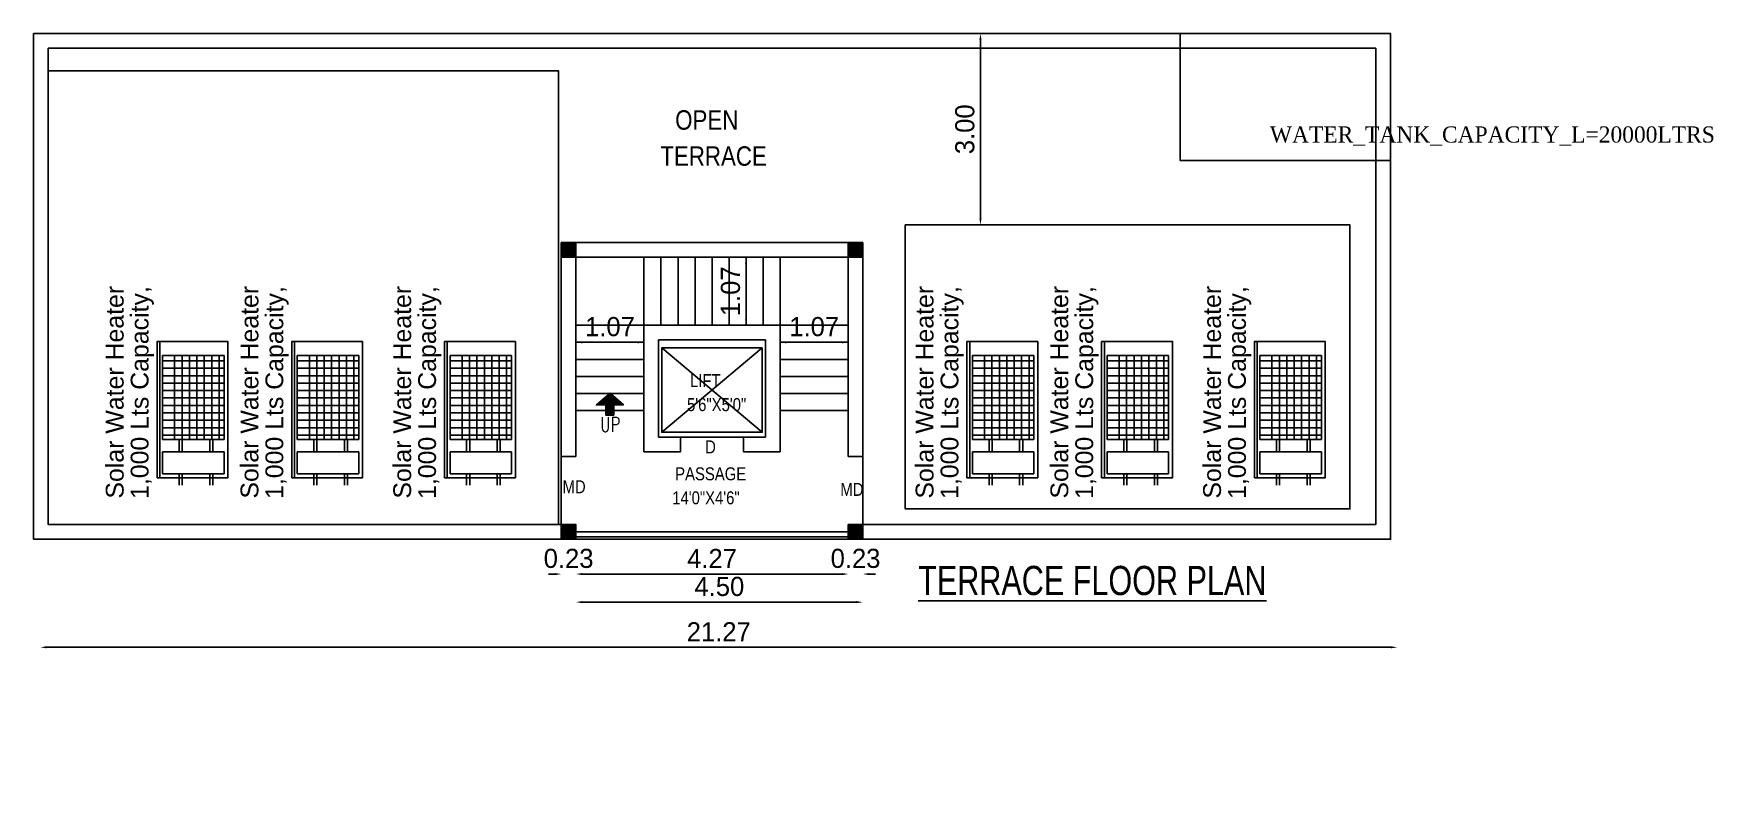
# Model space of a CAD drawing. Header units: metres. Extents: x 516 to 666, y 54 to 108.
# Drawn here: x 573.21 to 599.53, y 68.28 to 80.16 of the extents above; entities that cross this region are included whole.
import ezdxf
from ezdxf.enums import TextEntityAlignment as Align

# ---------------------------------------------------------------- set-up
doc = ezdxf.new("R2010")
doc.units = ezdxf.units.M
doc.header["$LTSCALE"] = 30
doc.header["$MEASUREMENT"] = 0
doc.header["$PDMODE"] = 66
doc.layers.get('0').update_dxf_attribs({"linetype": 'CONTINUOUS'})
doc.layers.get('DEFPOINTS').update_dxf_attribs({"linetype": 'CONTINUOUS'})
for name, color, linetype in [('BLK_1_FLR_6_ROOF_AREA', 54, 'CONTINUOUS'), ('BLK_1_STAIR_HEADROOM', 55, 'CONTINUOUS'), ('SOLAR_PANEL', 2, 'CONTINUOUS'), ('SOLAR_WATER_HEATER', 1, 'CONTINUOUS'), ('WATER_TANK_CALCULATION', 150, 'CONTINUOUS')]:
    doc.layers.add(name, color=color, linetype=linetype)
doc.styles.add('ANAND', font='BKANT.TTF')
doc.styles.add('ED', font='romantic.ttf', dxfattribs={"width": 0.96})
doc.styles.add('RS', font='ROMANS.shx', dxfattribs={"width": 0.75, "height": 7})
doc.styles.get("Standard").update_dxf_attribs({"font": 'ARIALN.TTF', "height": 10})
doc.styles.add('style1', font='arial.ttf', dxfattribs={"height": 0.23})
doc.dimstyles.new('V1', dxfattribs={"dimtxt": 0.3, "dimasz": 0.1, "dimexe": 0.18, "dimexo": 0.0625, "dimgap": 0.09, "dimtad": 1, "dimzin": 0, "dimdsep": 46, "dimtxsty": 'ANAND', "dimcen": 0.09, "dimse1": 1, "dimse2": 1, "dimadec": 0, "dimazin": 0, "dimtfac": 1, "dimtix": 1, "dimtofl": 0, "dimtmove": 2, "dimatfit": 0, "dimfxl": 0, "dimtolj": 1, "dimtzin": 0, "dimarcsym": 0})

msp = doc.modelspace()

# ---------------------------------------------------------------- texts
for s, height, p in [('OPEN', 0.3049, (583.2623, 78.6511)), ('TERRACE', 0.3049, (583.0303, 78.0856)), ('LIFT', 0.20326, (583.4942, 74.6156)), ('5\'6"X5\'0"', 0.20326, (583.4482, 74.2394)), ('D', 0.2033, (583.7322, 73.577)), ('PASSAGE', 0.20326, (583.2623, 73.1545)), ('MD', 0.20326, (581.4976, 72.9514)), ('14\'0"X4\'6"', 0.20326, (583.2163, 72.7783)), ('MD', 0.20326, (585.8515, 72.9102))]:
    msp.add_text(s, height=height).set_placement(p)
at = {"style": 'style1'}
for s, p in [(' Solar Water Heater', (574.4731, 74.4813)), ('1,000 Lts Capacity,', (574.9033, 74.53)), (' Solar Water Heater', (576.5851, 74.4813)), ('1,000 Lts Capacity,', (577.0152, 74.53)), (' Solar Water Heater', (578.9786, 74.4813)), ('1,000 Lts Capacity,', (579.4088, 74.53)), (' Solar Water Heater', (587.1659, 74.4813)), ('1,000 Lts Capacity,', (587.5961, 74.53)), (' Solar Water Heater', (589.2779, 74.4813)), ('1,000 Lts Capacity,', (589.7081, 74.53)), (' Solar Water Heater', (591.6714, 74.4813)), ('1,000 Lts Capacity,', (592.1016, 74.53))]:
    msp.add_text(s, height=0.278949, rotation=90, dxfattribs=at).set_placement(p, align=Align.MIDDLE)
at = {"style": 'RS', "width": 0.75}
msp.add_text('UP', height=0.22867, dxfattribs=at).set_placement((582.2444, 73.9142), align=Align.CENTER)
at = {"insert": (589.7996, 71.5809), "char_height": 0.457344, "attachment_point": 5, "style": 'RS'}
msp.add_mtext('\\A1;{\\fArial|b0|i0|c0|p34;\\LTERRACE FLOOR PLAN}', dxfattribs=at)
at = {"layer": 'WATER_TANK_CALCULATION', "linetype": 'ByBlock', "insert": (592.5827, 78.7028), "char_height": 0.253788, "attachment_point": 1, "style": 'ED'}
msp.add_mtext_dynamic_manual_height_columns('WATER_TANK_CAPACITY_L=20000LTRS', width=6.8667, gutter_width=1.2689, heights=[0], dxfattribs=at)

# ---------------------------------------------------------------- blocks, each defined once
blk = doc.blocks.new('*D38')
at = {"color": 0, "lineweight": -2}
for p, q in [((581.377, 71.685), (581.277, 71.685)), ((581.806, 71.685), (581.906, 71.685))]:
    blk.add_line(p, q, dxfattribs=at)
at = {"color": 0}
for points in [[(581.377, 71.701), (581.377, 71.668), (581.477, 71.685)], [(581.806, 71.701), (581.806, 71.668), (581.706, 71.685)]]:
    blk.add_solid(points, dxfattribs=at)
at = {"layer": 'DEFPOINTS', "color": 0}
for p in [(581.477, 75.115), (581.706, 75.115), (581.706, 71.685)]:
    blk.add_point(p, dxfattribs=at)
at = {"color": 0, "insert": (581.592, 71.929), "char_height": 0.3, "attachment_point": 5, "style": 'ANAND'}
blk.add_mtext('\\A1;0.23', dxfattribs=at)
blk = doc.blocks.new('*D39')
at = {"color": 0, "lineweight": -2}
blk.add_line((581.806, 71.685), (585.875, 71.685), dxfattribs=at)
at = {"color": 0}
for points in [[(581.806, 71.701), (581.806, 71.668), (581.706, 71.685)], [(585.875, 71.701), (585.875, 71.668), (585.975, 71.685)]]:
    blk.add_solid(points, dxfattribs=at)
at = {"layer": 'DEFPOINTS', "color": 0}
for p in [(581.706, 75.115), (585.975, 75.115), (585.975, 71.685)]:
    blk.add_point(p, dxfattribs=at)
at = {"color": 0, "insert": (583.84, 71.929), "char_height": 0.3, "attachment_point": 5, "style": 'ANAND'}
blk.add_mtext('\\A1;4.27', dxfattribs=at)
blk = doc.blocks.new('*D40')
at = {"color": 0, "lineweight": -2}
for p, q in [((585.875, 71.685), (585.775, 71.685)), ((586.303, 71.685), (586.403, 71.685))]:
    blk.add_line(p, q, dxfattribs=at)
at = {"color": 0}
for points in [[(585.875, 71.701), (585.875, 71.668), (585.975, 71.685)], [(586.303, 71.701), (586.303, 71.668), (586.203, 71.685)]]:
    blk.add_solid(points, dxfattribs=at)
at = {"layer": 'DEFPOINTS', "color": 0}
for p in [(585.975, 75.115), (586.203, 75.115), (586.203, 71.685)]:
    blk.add_point(p, dxfattribs=at)
at = {"color": 0, "insert": (586.089, 71.929), "char_height": 0.3, "attachment_point": 5, "style": 'ANAND'}
blk.add_mtext('\\A1;0.23', dxfattribs=at)
blk = doc.blocks.new('*D41')
at = {"color": 0, "lineweight": -2}
blk.add_line((581.806, 71.245), (586.103, 71.245), dxfattribs=at)
at = {"color": 0}
for points in [[(581.806, 71.261), (581.806, 71.228), (581.706, 71.245)], [(586.103, 71.261), (586.103, 71.228), (586.203, 71.245)]]:
    blk.add_solid(points, dxfattribs=at)
at = {"layer": 'DEFPOINTS', "color": 0}
for p in [(581.706, 74.377), (586.203, 74.377), (586.203, 71.245)]:
    blk.add_point(p, dxfattribs=at)
at = {"color": 0, "insert": (583.955, 71.489), "char_height": 0.3, "attachment_point": 5, "style": 'ANAND'}
blk.add_mtext('\\A1;4.50', dxfattribs=at)
blk = doc.blocks.new('*D78')
at = {"color": 0, "lineweight": -2}
blk.add_line((585.875, 75.318), (585.007, 75.318), dxfattribs=at)
at = {"color": 0}
for points in [[(585.007, 75.334), (585.007, 75.301), (584.907, 75.318)], [(585.875, 75.334), (585.875, 75.301), (585.975, 75.318)]]:
    blk.add_solid(points, dxfattribs=at)
at = {"layer": 'DEFPOINTS', "color": 0}
for p in [(584.907, 75.318), (584.907, 75.318), (585.975, 75.318)]:
    blk.add_point(p, dxfattribs=at)
at = {"color": 0, "insert": (585.441, 75.562), "char_height": 0.3, "attachment_point": 5, "style": 'ANAND'}
blk.add_mtext('\\A1;1.07', dxfattribs=at)
blk = doc.blocks.new('*D79')
at = {"color": 0, "lineweight": -2}
blk.add_line((582.673, 75.318), (581.806, 75.318), dxfattribs=at)
at = {"color": 0}
for points in [[(581.806, 75.334), (581.806, 75.301), (581.706, 75.318)], [(582.673, 75.334), (582.673, 75.301), (582.773, 75.318)]]:
    blk.add_solid(points, dxfattribs=at)
at = {"layer": 'DEFPOINTS', "color": 0}
for p in [(581.706, 75.318), (581.706, 75.318), (582.773, 75.318)]:
    blk.add_point(p, dxfattribs=at)
at = {"color": 0, "insert": (582.24, 75.562), "char_height": 0.3, "attachment_point": 5, "style": 'ANAND'}
blk.add_mtext('\\A1;1.07', dxfattribs=at)
blk = doc.blocks.new('*D80')
at = {"color": 0, "lineweight": -2}
blk.add_line((584.374, 76.552), (584.374, 75.685), dxfattribs=at)
at = {"color": 0}
for points in [[(584.357, 76.552), (584.39, 76.552), (584.374, 76.652)], [(584.357, 75.685), (584.39, 75.685), (584.374, 75.585)]]:
    blk.add_solid(points, dxfattribs=at)
at = {"layer": 'DEFPOINTS', "color": 0}
for p in [(584.374, 76.652), (584.374, 75.585), (584.374, 75.585)]:
    blk.add_point(p, dxfattribs=at)
at = {"color": 0, "insert": (584.13, 76.118), "char_height": 0.3, "attachment_point": 5, "rotation": 90, "style": 'ANAND'}
blk.add_mtext('\\A1;1.07', dxfattribs=at)
blk = doc.blocks.new('*D99')
at = {"layer": 'DEFPOINTS', "color": 0}
for p in [(588.047, 80.158), (588.047, 80.158), (588.047, 77.158)]:
    blk.add_point(p, dxfattribs=at)
at = {"layer": 'SOLAR_WATER_HEATER', "color": 0, "lineweight": -2}
blk.add_line((588.047, 77.258), (588.047, 80.058), dxfattribs=at)
at = {"layer": 'SOLAR_WATER_HEATER', "color": 0}
for points in [[(588.03, 80.058), (588.064, 80.058), (588.047, 80.158)], [(588.03, 77.258), (588.064, 77.258), (588.047, 77.158)]]:
    blk.add_solid(points, dxfattribs=at)
at = {"layer": 'SOLAR_WATER_HEATER', "color": 0, "insert": (587.803, 78.658), "char_height": 0.3, "attachment_point": 5, "rotation": 90, "style": 'ANAND'}
blk.add_mtext('\\A1;3.00', dxfattribs=at)
blk = doc.blocks.new('*D114')
at = {"color": 0, "lineweight": -2}
blk.add_line((573.412, 70.537), (594.479, 70.537), dxfattribs=at)
at = {"color": 0}
for points in [[(573.412, 70.553), (573.412, 70.52), (573.312, 70.537)], [(594.479, 70.553), (594.479, 70.52), (594.579, 70.537)]]:
    blk.add_solid(points, dxfattribs=at)
at = {"layer": 'DEFPOINTS', "color": 0}
for p in [(594.579, 70.537), (573.312, 68.277), (594.579, 68.277)]:
    blk.add_point(p, dxfattribs=at)
at = {"color": 0, "insert": (583.945, 70.78), "char_height": 0.3, "attachment_point": 5, "style": 'ANAND'}
blk.add_mtext('\\A1;21.27', dxfattribs=at)

# ---------------------------------------------------------------- dimensions: what is measured, and where the dimension line sits
dim = msp.add_linear_dim(base=(584.3738, 75.5845), p1=(584.3738, 76.6517), p2=(584.3738, 75.5845), angle=90, dimstyle='V1', override={"dimfxl": 9, "dimfxlon": 1, "dimarcsym": 1})
dim.commit()
dim.dimension.update_dxf_attribs({"geometry": '*D80', "text_midpoint": (584.13, 76.1181)})
for base, p1, p2, picture, middle in [((581.706, 75.3178), (582.7731, 75.3178), (581.706, 75.3178), '*D79', (582.2396, 75.5615)), ((584.9074, 75.3178), (585.9745, 75.3178), (584.9074, 75.3178), '*D78', (585.441, 75.5615))]:
    dim = msp.add_linear_dim(base=base, p1=p1, p2=p2, dimstyle='V1', override={"dimfxl": 9, "dimfxlon": 1, "dimarcsym": 1})
    dim.commit()
    dim.dimension.update_dxf_attribs({"geometry": picture, "text_midpoint": middle})
for base, p1, p2, picture, middle in [((581.706, 71.6848), (581.4773, 75.1146), (581.706, 75.1146), '*D38', (581.5917, 71.9286)), ((585.9745, 71.6848), (581.706, 75.1146), (585.9745, 75.1146), '*D39', (583.8403, 71.9286)), ((586.2032, 71.6848), (585.9745, 75.1146), (586.2032, 75.1146), '*D40', (586.0889, 71.9286)), ((586.2032, 71.2448), (581.706, 74.3765), (586.2032, 74.3765), '*D41', (583.9546, 71.4886)), ((594.5786, 70.5367), (573.3121, 68.2772), (594.5786, 68.2772), '*D114', (583.9454, 70.7805))]:
    dim = msp.add_linear_dim(base=base, p1=p1, p2=p2, dimstyle='V1')
    dim.commit()
    dim.dimension.update_dxf_attribs({"geometry": picture, "text_midpoint": middle})
at = {"layer": 'SOLAR_WATER_HEATER'}
dim = msp.add_linear_dim(base=(588.0469, 80.158), p1=(588.0469, 77.158), p2=(588.0469, 80.158), angle=90, dimstyle='V1', dxfattribs=at)
dim.commit()
dim.dimension.update_dxf_attribs({"geometry": '*D99', "text_midpoint": (587.8031, 78.658)})

# ---------------------------------------------------------------- hatches: boundary and pattern name
h = msp.add_hatch()
h.set_pattern_fill('ANSI31', color=256, scale=0.025408)
h.set_pattern_definition([(45, (-1323.3046, 31.2702903), (-0.002245771137, 0.002245771137), [])])
h.paths.add_polyline_path([(581.4773, 76.6517), (581.706, 76.6517), (581.706, 76.8803), (581.4773, 76.8803)])
h = msp.add_hatch()
h.set_pattern_fill('ANSI31', color=256, scale=0.025408)
h.set_pattern_definition([(45, (-1318.807384, 31.2702903), (-0.002245771137, 0.002245771137), [])])
h.paths.add_polyline_path([(585.9745, 76.6517), (586.2032, 76.6517), (586.2032, 76.8803), (585.9745, 76.8803)])
h = msp.add_hatch()
h.set_pattern_fill('ANSI31', color=256, scale=0.12704, angle=765, style=0)
h.set_pattern_definition([(270, (453.455501, 2006.449735), (-0.01588, -1e-16), [])])
h.paths.add_polyline_path([(582.3028, 74.3369), (582.3028, 74.1744), (582.2396, 74.1744), (582.1763, 74.1744), (582.1763, 74.3369), (582.0288, 74.3369), (582.2433, 74.5205), (582.4523, 74.3369)])
h = msp.add_hatch()
h.set_pattern_fill('ANSI31', color=256, scale=0.025408)
h.set_pattern_definition([(45, (-1323.3046, 26.8492983), (-0.002245771137, 0.002245771137), [])])
h.paths.add_polyline_path([(581.4773, 72.2307), (581.706, 72.2307), (581.706, 72.4594), (581.4773, 72.4594)])
h = msp.add_hatch()
h.set_pattern_fill('ANSI31', color=256, scale=0.025408)
h.set_pattern_definition([(45, (-1318.807384, 26.8492983), (-0.002245771137, 0.002245771137), [])])
h.paths.add_polyline_path([(585.9745, 72.2307), (586.2032, 72.2307), (586.2032, 72.4594), (585.9745, 72.4594)])

# ---------------------------------------------------------------- linework, layer by layer
for p, q in [((573.207, 72.2307), (573.207, 80.158)), ((573.207, 80.158), (594.4735, 80.158)), ((594.4735, 80.158), (594.4735, 72.2307)), ((573.4357, 72.4594), (573.4357, 79.9293)), ((573.4357, 79.9293), (594.2448, 79.9293)), ((594.2448, 79.9293), (594.2448, 72.4594)), ((581.4773, 76.8803), (586.2032, 76.8803)), ((586.2032, 76.8803), (586.2032, 73.5265)), ((581.4773, 76.766), (581.4773, 73.5265)), ((581.706, 76.6517), (585.9745, 76.6517)), ((581.706, 76.6517), (581.706, 73.5265)), ((582.7731, 75.5845), (582.7731, 76.6517)), ((583.0399, 75.5845), (583.0399, 76.6517)), ((583.3067, 75.5845), (583.3067, 76.6517)), ((583.5735, 75.5845), (583.5735, 76.6517)), ((583.8403, 75.5845), (583.8403, 76.6517)), ((584.107, 75.5845), (584.107, 76.6517)), ((584.3738, 75.5845), (584.3738, 76.6517)), ((584.6406, 75.5845), (584.6406, 76.6517)), ((584.9074, 75.5845), (584.9074, 76.6517)), ((585.9745, 76.6517), (585.9745, 73.5265)), ((582.7731, 75.5845), (581.706, 75.5845)), ((582.7731, 75.5845), (584.9074, 75.5845)), ((582.7731, 75.5845), (582.7731, 73.6027)), ((584.9074, 75.5845), (584.9074, 73.6027)), ((584.9074, 75.5845), (585.9745, 75.5845)), ((582.7731, 75.3178), (581.706, 75.3178)), ((583.0018, 75.3559), (584.6787, 75.3559)), ((583.0018, 75.3559), (583.0018, 73.8314)), ((584.6787, 75.3559), (584.6787, 73.8314)), ((584.9074, 75.3178), (585.9745, 75.3178)), ((575.2277, 75.1134), (575.2277, 73.7934)), ((576.1918, 75.1134), (575.2277, 75.1134)), ((575.4171, 73.7934), (575.4171, 75.1134)), ((575.5335, 73.7934), (575.5335, 75.1134)), ((575.65, 73.7934), (575.65, 75.1134)), ((575.7664, 73.7934), (575.7664, 75.1134)), ((575.8828, 73.7934), (575.8828, 75.1134)), ((575.9992, 73.7934), (575.9992, 75.1134)), ((576.1156, 73.7934), (576.1156, 75.1134)), ((576.1918, 73.7934), (576.1918, 75.1134)), ((577.3397, 75.1134), (577.3397, 73.7934)), ((578.3037, 75.1134), (577.3397, 75.1134)), ((577.5291, 73.7934), (577.5291, 75.1134)), ((577.6455, 73.7934), (577.6455, 75.1134)), ((577.7619, 73.7934), (577.7619, 75.1134)), ((577.8783, 73.7934), (577.8783, 75.1134)), ((577.9947, 73.7934), (577.9947, 75.1134)), ((578.1111, 73.7934), (578.1111, 75.1134)), ((578.2276, 73.7934), (578.2276, 75.1134)), ((578.3037, 73.7934), (578.3037, 75.1134)), ((579.7332, 75.1134), (579.7332, 73.7934)), ((580.6973, 75.1134), (579.7332, 75.1134)), ((579.9226, 73.7934), (579.9226, 75.1134)), ((580.039, 73.7934), (580.039, 75.1134)), ((580.1555, 73.7934), (580.1555, 75.1134)), ((580.2719, 73.7934), (580.2719, 75.1134)), ((580.3883, 73.7934), (580.3883, 75.1134)), ((580.5047, 73.7934), (580.5047, 75.1134)), ((580.6211, 73.7934), (580.6211, 75.1134)), ((580.6973, 73.7934), (580.6973, 75.1134)), ((582.7731, 75.051), (581.706, 75.051)), ((584.6279, 73.9076), (583.0526, 75.2288)), ((583.0526, 73.9076), (584.6279, 75.2288)), ((584.9074, 75.051), (585.9745, 75.051)), ((587.9206, 75.1134), (587.9206, 73.7934)), ((588.8846, 75.1134), (587.9206, 75.1134)), ((588.1099, 73.7934), (588.1099, 75.1134)), ((588.2264, 73.7934), (588.2264, 75.1134)), ((588.3428, 73.7934), (588.3428, 75.1134)), ((588.4592, 73.7934), (588.4592, 75.1134)), ((588.5756, 73.7934), (588.5756, 75.1134)), ((588.692, 73.7934), (588.692, 75.1134)), ((588.8084, 73.7934), (588.8084, 75.1134)), ((588.8846, 73.7934), (588.8846, 75.1134)), ((590.0325, 75.1134), (590.0325, 73.7934)), ((590.9965, 75.1134), (590.0325, 75.1134)), ((590.2219, 73.7934), (590.2219, 75.1134)), ((590.3383, 73.7934), (590.3383, 75.1134)), ((590.4547, 73.7934), (590.4547, 75.1134)), ((590.5711, 73.7934), (590.5711, 75.1134)), ((590.6876, 73.7934), (590.6876, 75.1134)), ((590.804, 73.7934), (590.804, 75.1134)), ((590.9204, 73.7934), (590.9204, 75.1134)), ((590.9965, 73.7934), (590.9965, 75.1134)), ((592.4261, 75.1134), (592.4261, 73.7934)), ((593.3901, 75.1134), (592.4261, 75.1134)), ((592.6154, 73.7934), (592.6154, 75.1134)), ((592.7319, 73.7934), (592.7319, 75.1134)), ((592.8483, 73.7934), (592.8483, 75.1134)), ((592.9647, 73.7934), (592.9647, 75.1134)), ((593.0811, 73.7934), (593.0811, 75.1134)), ((593.1975, 73.7934), (593.1975, 75.1134)), ((593.3139, 73.7934), (593.3139, 75.1134)), ((593.3901, 73.7934), (593.3901, 75.1134)), ((575.2277, 75.0272), (576.1918, 75.0272)), ((575.2277, 74.9108), (576.1918, 74.9108)), ((575.2277, 74.7943), (576.1918, 74.7943)), ((577.3397, 75.0272), (578.3037, 75.0272)), ((577.3397, 74.9108), (578.3037, 74.9108)), ((577.3397, 74.7943), (578.3037, 74.7943)), ((579.7332, 75.0272), (580.6973, 75.0272)), ((579.7332, 74.9108), (580.6973, 74.9108)), ((579.7332, 74.7943), (580.6973, 74.7943)), ((582.7731, 74.7842), (581.706, 74.7842)), ((584.9074, 74.7842), (585.9745, 74.7842)), ((587.9206, 75.0272), (588.8846, 75.0272)), ((587.9206, 74.9108), (588.8846, 74.9108)), ((587.9206, 74.7943), (588.8846, 74.7943)), ((590.0325, 75.0272), (590.9965, 75.0272)), ((590.0325, 74.9108), (590.9965, 74.9108)), ((590.0325, 74.7943), (590.9965, 74.7943)), ((592.4261, 75.0272), (593.3901, 75.0272)), ((592.4261, 74.9108), (593.3901, 74.9108)), ((592.4261, 74.7943), (593.3901, 74.7943)), ((575.2277, 74.6779), (576.1918, 74.6779)), ((575.2277, 74.5615), (576.1918, 74.5615)), ((577.3397, 74.6779), (578.3037, 74.6779)), ((577.3397, 74.5615), (578.3037, 74.5615)), ((579.7332, 74.6779), (580.6973, 74.6779)), ((579.7332, 74.5615), (580.6973, 74.5615)), ((582.7731, 74.5174), (581.706, 74.5174)), ((584.9074, 74.5174), (585.9745, 74.5174)), ((587.9206, 74.6779), (588.8846, 74.6779)), ((587.9206, 74.5615), (588.8846, 74.5615)), ((590.0325, 74.6779), (590.9965, 74.6779)), ((590.0325, 74.5615), (590.9965, 74.5615)), ((592.4261, 74.6779), (593.3901, 74.6779)), ((592.4261, 74.5615), (593.3901, 74.5615)), ((575.2277, 74.4451), (576.1918, 74.4451)), ((575.2277, 74.3287), (576.1918, 74.3287)), ((577.3397, 74.4451), (578.3037, 74.4451)), ((577.3397, 74.3287), (578.3037, 74.3287)), ((579.7332, 74.4451), (580.6973, 74.4451)), ((579.7332, 74.3287), (580.6973, 74.3287)), ((582.7731, 74.2506), (581.706, 74.2506)), ((584.9074, 74.2506), (585.9745, 74.2506)), ((587.9206, 74.4451), (588.8846, 74.4451)), ((587.9206, 74.3287), (588.8846, 74.3287)), ((590.0325, 74.4451), (590.9965, 74.4451)), ((590.0325, 74.3287), (590.9965, 74.3287)), ((592.4261, 74.4451), (593.3901, 74.4451)), ((592.4261, 74.3287), (593.3901, 74.3287)), ((575.2277, 74.2123), (576.1918, 74.2123)), ((575.2277, 74.0959), (576.1918, 74.0959)), ((575.2277, 73.9795), (576.1918, 73.9795)), ((577.3397, 74.2123), (578.3037, 74.2123)), ((577.3397, 74.0959), (578.3037, 74.0959)), ((577.3397, 73.9795), (578.3037, 73.9795)), ((579.7332, 74.2123), (580.6973, 74.2123)), ((579.7332, 74.0959), (580.6973, 74.0959)), ((579.7332, 73.9795), (580.6973, 73.9795)), ((587.9206, 74.2123), (588.8846, 74.2123)), ((587.9206, 74.0959), (588.8846, 74.0959)), ((587.9206, 73.9795), (588.8846, 73.9795)), ((590.0325, 74.2123), (590.9965, 74.2123)), ((590.0325, 74.0959), (590.9965, 74.0959)), ((590.0325, 73.9795), (590.9965, 73.9795)), ((592.4261, 74.2123), (593.3901, 74.2123)), ((592.4261, 74.0959), (593.3901, 74.0959)), ((592.4261, 73.9795), (593.3901, 73.9795)), ((575.2277, 73.863), (576.1918, 73.863)), ((575.2277, 73.7934), (576.1918, 73.7934)), ((575.4879, 73.7934), (575.4879, 73.603)), ((575.5362, 73.7934), (575.5362, 73.603)), ((575.9674, 73.7934), (575.9674, 73.603)), ((576.0156, 73.7934), (576.0156, 73.603)), ((577.3397, 73.863), (578.3037, 73.863)), ((577.3397, 73.7934), (578.3037, 73.7934)), ((577.5999, 73.7934), (577.5999, 73.603)), ((577.6481, 73.7934), (577.6481, 73.603)), ((578.0793, 73.7934), (578.0793, 73.603)), ((578.1276, 73.7934), (578.1276, 73.603)), ((579.7332, 73.863), (580.6973, 73.863)), ((579.7332, 73.7934), (580.6973, 73.7934)), ((579.9934, 73.7934), (579.9934, 73.603)), ((580.0417, 73.7934), (580.0417, 73.603)), ((580.4729, 73.7934), (580.4729, 73.603)), ((580.5211, 73.7934), (580.5211, 73.603)), ((583.0018, 73.8314), (583.3448, 73.8314)), ((583.3448, 73.8314), (583.3448, 73.6027)), ((584.3357, 73.8314), (583.3448, 73.8314)), ((584.3357, 73.8314), (584.6787, 73.8314)), ((584.3357, 73.8314), (584.3357, 73.6027)), ((587.9206, 73.863), (588.8846, 73.863)), ((587.9206, 73.7934), (588.8846, 73.7934)), ((588.1808, 73.7934), (588.1808, 73.603)), ((588.229, 73.7934), (588.229, 73.603)), ((588.6602, 73.7934), (588.6602, 73.603)), ((588.7085, 73.7934), (588.7085, 73.603)), ((590.0325, 73.863), (590.9965, 73.863)), ((590.0325, 73.7934), (590.9965, 73.7934)), ((590.2927, 73.7934), (590.2927, 73.603)), ((590.341, 73.7934), (590.341, 73.603)), ((590.7722, 73.7934), (590.7722, 73.603)), ((590.8204, 73.7934), (590.8204, 73.603)), ((592.4261, 73.863), (593.3901, 73.863)), ((592.4261, 73.7934), (593.3901, 73.7934)), ((592.6863, 73.7934), (592.6863, 73.603)), ((592.7345, 73.7934), (592.7345, 73.603)), ((593.1657, 73.7934), (593.1657, 73.603)), ((593.2139, 73.7934), (593.2139, 73.603)), ((575.2277, 73.603), (575.2277, 73.2551)), ((575.2277, 73.603), (576.1918, 73.603)), ((576.1918, 73.603), (576.1918, 73.2551)), ((576.1918, 73.603), (576.1918, 73.2551)), ((577.3397, 73.603), (577.3397, 73.2551)), ((577.3397, 73.603), (578.3037, 73.603)), ((578.3037, 73.603), (578.3037, 73.2551)), ((578.3037, 73.603), (578.3037, 73.2551)), ((579.7332, 73.603), (579.7332, 73.2551)), ((579.7332, 73.603), (580.6973, 73.603)), ((580.6973, 73.603), (580.6973, 73.2551)), ((580.6973, 73.603), (580.6973, 73.2551)), ((581.706, 73.5265), (581.4773, 73.5265)), ((581.4773, 73.5265), (581.4773, 72.4594)), ((582.7731, 73.6027), (583.3448, 73.6027)), ((584.3357, 73.6027), (584.9074, 73.6027)), ((586.2032, 73.5265), (585.9745, 73.5265)), ((586.2032, 73.5265), (586.2032, 72.4594)), ((587.9206, 73.603), (587.9206, 73.2551)), ((587.9206, 73.603), (588.8846, 73.603)), ((588.8846, 73.603), (588.8846, 73.2551)), ((588.8846, 73.603), (588.8846, 73.2551)), ((590.0325, 73.603), (590.0325, 73.2551)), ((590.0325, 73.603), (590.9965, 73.603)), ((590.9965, 73.603), (590.9965, 73.2551)), ((590.9965, 73.603), (590.9965, 73.2551)), ((592.4261, 73.603), (592.4261, 73.2551)), ((592.4261, 73.603), (593.3901, 73.603)), ((593.3901, 73.603), (593.3901, 73.2551)), ((593.3901, 73.603), (593.3901, 73.2551)), ((576.1918, 73.2551), (575.2277, 73.2551)), ((575.4879, 73.2551), (575.4879, 73.0807)), ((575.5185, 73.2526), (575.5161, 73.2551)), ((575.5362, 73.2551), (575.5362, 73.0807)), ((575.9674, 73.2551), (575.9674, 73.0807)), ((576.0156, 73.2551), (576.0156, 73.0807)), ((576.1525, 73.2526), (576.1501, 73.2551)), ((578.3037, 73.2551), (577.3397, 73.2551)), ((577.5999, 73.2551), (577.5999, 73.0807)), ((577.6305, 73.2526), (577.6281, 73.2551)), ((577.6481, 73.2551), (577.6481, 73.0807)), ((578.0793, 73.2551), (578.0793, 73.0807)), ((578.1276, 73.2551), (578.1276, 73.0807)), ((578.2645, 73.2526), (578.2621, 73.2551)), ((580.6973, 73.2551), (579.7332, 73.2551)), ((579.9934, 73.2551), (579.9934, 73.0807)), ((580.024, 73.2526), (580.0216, 73.2551)), ((580.0417, 73.2551), (580.0417, 73.0807)), ((580.4729, 73.2551), (580.4729, 73.0807)), ((580.5211, 73.2551), (580.5211, 73.0807)), ((580.658, 73.2526), (580.6556, 73.2551)), ((588.8846, 73.2551), (587.9206, 73.2551)), ((588.1808, 73.2551), (588.1808, 73.0807)), ((588.2114, 73.2526), (588.2089, 73.2551)), ((588.229, 73.2551), (588.229, 73.0807)), ((588.6602, 73.2551), (588.6602, 73.0807)), ((588.7085, 73.2551), (588.7085, 73.0807)), ((588.8454, 73.2526), (588.8429, 73.2551)), ((590.9965, 73.2551), (590.0325, 73.2551)), ((590.2927, 73.2551), (590.2927, 73.0807)), ((590.3233, 73.2526), (590.3209, 73.2551)), ((590.341, 73.2551), (590.341, 73.0807)), ((590.7722, 73.2551), (590.7722, 73.0807)), ((590.8204, 73.2551), (590.8204, 73.0807)), ((590.9573, 73.2526), (590.9549, 73.2551)), ((593.3901, 73.2551), (592.4261, 73.2551)), ((592.6863, 73.2551), (592.6863, 73.0807)), ((592.7168, 73.2526), (592.7144, 73.2551)), ((592.7345, 73.2551), (592.7345, 73.0807)), ((593.1657, 73.2551), (593.1657, 73.0807)), ((593.2139, 73.2551), (593.2139, 73.0807)), ((593.3509, 73.2526), (593.3484, 73.2551)), ((581.706, 72.4594), (573.4657, 72.4594)), ((594.2448, 72.4594), (585.9745, 72.4594)), ((577.3469, 72.2307), (573.207, 72.2307)), ((594.4735, 72.2307), (576.7133, 72.2307)), ((581.706, 72.2307), (581.4773, 72.2307)), ((581.706, 72.345), (585.9745, 72.345)), ((581.706, 72.2688), (585.9745, 72.2688)), ((585.9745, 72.2307), (586.2032, 72.2307)), ((590.0397, 72.2307), (586.5334, 72.2307))]:
    msp.add_line(p, q)
for points in [[(594.4735, 80.158), (573.207, 80.158), (573.207, 72.2307), (594.4735, 72.2307)], [(581.4773, 76.6517), (581.706, 76.6517), (581.706, 76.8803), (581.4773, 76.8803)], [(581.706, 76.6517), (581.4773, 76.6517), (581.4773, 76.8803), (581.706, 76.8803)], [(585.9745, 76.6517), (586.2032, 76.6517), (586.2032, 76.8803), (585.9745, 76.8803)], [(586.2032, 76.6517), (585.9745, 76.6517), (585.9745, 76.8803), (586.2032, 76.8803)], [(575.1416, 73.1958), (575.1416, 75.3301), (576.2524, 75.3301), (576.2524, 73.1958)], [(576.2524, 73.1958), (576.2524, 75.3301), (575.1853, 75.3301), (575.1853, 73.1958)], [(577.2536, 73.1958), (577.2536, 75.3301), (578.3644, 75.3301), (578.3644, 73.1958)], [(578.3644, 73.1958), (578.3644, 75.3301), (577.2972, 75.3301), (577.2972, 73.1958)], [(579.6471, 73.1958), (579.6471, 75.3301), (580.7579, 75.3301), (580.7579, 73.1958)], [(580.7579, 73.1958), (580.7579, 75.3301), (579.6908, 75.3301), (579.6908, 73.1958)], [(587.8344, 73.1958), (587.8344, 75.3301), (588.9452, 75.3301), (588.9452, 73.1958)], [(588.9452, 73.1958), (588.9452, 75.3301), (587.8781, 75.3301), (587.8781, 73.1958)], [(589.9464, 73.1958), (589.9464, 75.3301), (591.0572, 75.3301), (591.0572, 73.1958)], [(591.0572, 73.1958), (591.0572, 75.3301), (589.99, 75.3301), (589.99, 73.1958)], [(592.3399, 73.1958), (592.3399, 75.3301), (593.4507, 75.3301), (593.4507, 73.1958)], [(593.4507, 73.1958), (593.4507, 75.3301), (592.3836, 75.3301), (592.3836, 73.1958)], [(584.6279, 75.2288), (583.0526, 75.2288), (583.0526, 73.9076), (584.6279, 73.9076)], [(582.3028, 74.1744), (582.2396, 74.1744), (582.1763, 74.1744), (582.1763, 74.3369), (582.0288, 74.3369), (582.2433, 74.5205), (582.4523, 74.3369), (582.3028, 74.3369)], [(581.4773, 72.2307), (581.706, 72.2307), (581.706, 72.4594), (581.4773, 72.4594)], [(581.706, 72.2307), (581.4773, 72.2307), (581.4773, 72.4594), (581.706, 72.4594)], [(586.2032, 72.2307), (585.9745, 72.2307), (585.9745, 72.4594), (586.2032, 72.4594)], [(585.9745, 72.2307), (586.2032, 72.2307), (586.2032, 72.4594), (585.9745, 72.4594)], [(586.2032, 72.2307), (585.9745, 72.2307), (585.9745, 72.4594), (586.2032, 72.4594)]]:
    msp.add_lwpolyline(points, close=True)
at = {"layer": 'BLK_1_FLR_6_ROOF_AREA'}
msp.add_lwpolyline([(594.4735, 80.158), (573.207, 80.158), (573.207, 72.2307), (594.4735, 72.2307)], close=True, dxfattribs=at)
at = {"layer": 'BLK_1_STAIR_HEADROOM', "color": 1}
msp.add_lwpolyline([(581.4773, 76.8803), (586.2032, 76.8803), (586.2032, 72.2307), (581.4773, 72.2307)], close=True, dxfattribs=at)
at = {"layer": 'SOLAR_PANEL', "color": 3}
msp.add_lwpolyline([(573.4357, 79.5764), (581.4323, 79.5764), (581.4323, 72.4594), (573.4357, 72.4594)], close=True, dxfattribs=at)
at = {"layer": 'SOLAR_WATER_HEATER', "color": 1}
msp.add_lwpolyline([(586.8679, 77.158), (593.8366, 77.158), (593.8366, 72.7052), (586.8679, 72.7052)], close=True, dxfattribs=at)
at = {"layer": 'WATER_TANK_CALCULATION', "linetype": 'ByBlock'}
msp.add_lwpolyline([(591.1768, 80.158), (594.4735, 80.158), (594.4735, 78.1688), (591.1768, 78.1688)], close=True, dxfattribs=at)

msp.set_redraw_order([(e.dxf.handle, doc.entitydb.next_handle()) for e in msp.query("TEXT MTEXT ATTDEF DIMENSION ARC_DIMENSION")])  # texts and dimensions are drawn at this point

doc.saveas('drawing.dxf')
